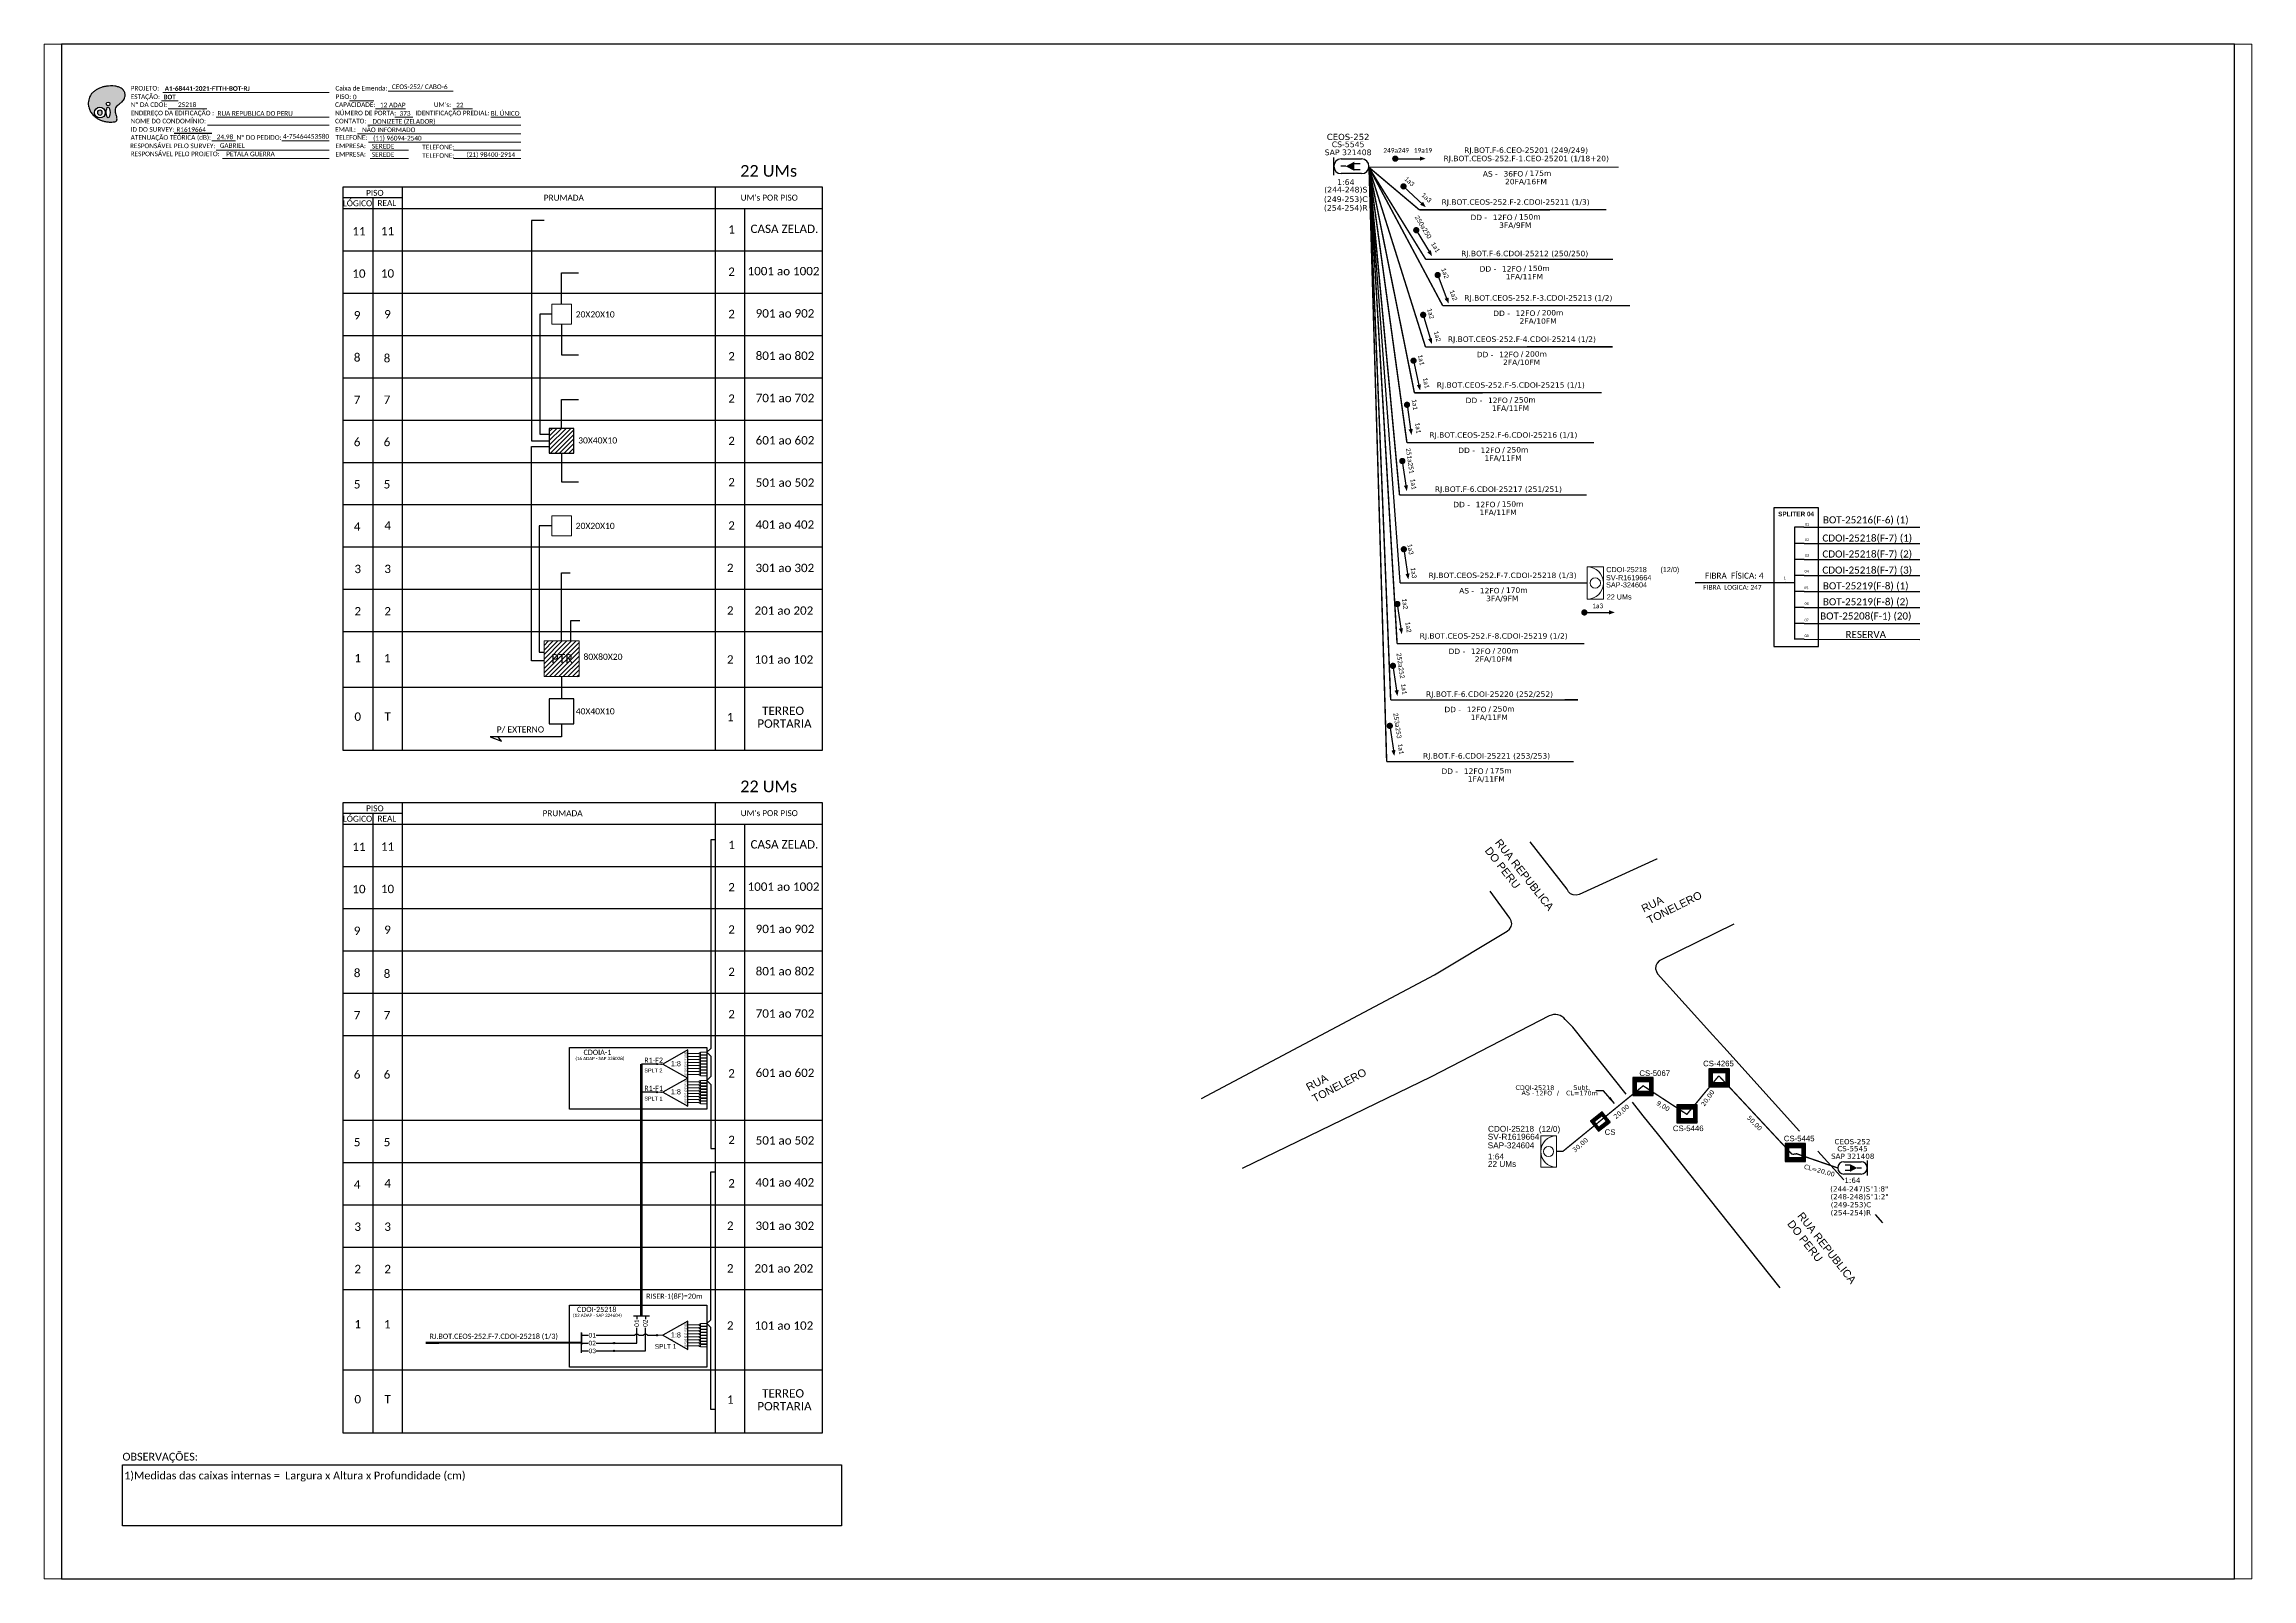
# Paper-space layout 'CDOI-25218' of a CAD drawing. Extents: x 30 to 144, y 66 to 145.
# The model-space entities are those that its viewports show. They can reach past a viewport. Long polylines and large blocks are cut down to what shows.
import ezdxf
from ezdxf.enums import TextEntityAlignment as Align

# ---------------------------------------------------------------- set-up
doc = ezdxf.new("R2010")
doc.units = 0
for name, color, linetype in [('10.1-Caixas Subterrâneas', 5, 'Continuous'), ('20.4-CEOS', 1, 'Continuous'), ('CAP a instalar', 1, 'Continuous'), ('celulas gpon', 7, 'Continuous'), ('label_cabos', 7, 'Continuous'), ('QUADRA', 7, 'Continuous'), ('SETA', 7, 'Continuous')]:
    doc.layers.add(name, color=color, linetype=linetype)
for name, color, linetype, lineweight in [("20.0-LEGENDA DOS CDO'S", 1, 'Continuous', 0), ('20.1-CDO_INTERIOR', 1, 'Continuous', 0), ('40.1-ETIQUETAS', 1, 'Continuous', 20), ('Segmento Logradouro Texto', 238, 'Continuous', 0)]:
    doc.layers.add(name, color=color, linetype=linetype, lineweight=lineweight)
doc.styles.add('ARIAL', font='arial.ttf')
doc.styles.add('DIGICADE', font='arial.ttf')
doc.styles.add('MtXpl_Calibri', font='calibri.ttf')
doc.styles.add('siredit', font='verdana.ttf')
doc.styles.add('WMF-Calibri0', font='calibri.ttf')
doc.styles.add('WMF-Calibri1', font='calibrib.ttf')
doc.linetypes.add('FENCELINE1', pattern='A,0.25,-0.1,[133,ltypeshp.shx,S=0.1,R=0,X=-0.1,Y=0],-0.1,1', length=1.45)
doc.dimstyles.new('CC', dxfattribs={"dimtxt": 1, "dimasz": 2, "dimexe": 0.18, "dimexo": 0.0625, "dimgap": 0.09, "dimtad": 0, "dimdec": 0, "dimrnd": 1, "dimzin": 0, "dimdsep": 46, "dimtxsty": 'siredit', "dimblk": 'NONE', "dimcen": 0, "dimse1": 1, "dimse2": 1, "dimsd1": 1, "dimsd2": 1, "dimclrt": 7, "dimadec": 0, "dimazin": 0, "dimtfac": 1, "dimtdec": 0, "dimtofl": 0, "dimtmove": 0, "dimatfit": 3, "dimfxl": 0, "dimtolj": 1, "dimtzin": 0, "dimarcsym": 0})

# ---------------------------------------------------------------- blocks, each defined once
blk = doc.blocks.new('OI')
h = blk.add_hatch(color=40)
edge = h.paths.add_edge_path()
edge.add_spline(control_points=[(4.35, -0.67), (3.92, -0.99), (3.26, -1.5), (2.81, -2.59), (2.9, -3.5), (3.06, -4.27), (3.31, -4.85), (3.37, -5.39), (3.4, -5.88), (3.2, -6.4), (2.54, -6.61), (1.65, -6.63), (0.55, -6.67), (-0.56, -6.42), (-1.61, -6.14), (-2.77, -5.61), (-3.92, -4.77), (-4.89, -3.7), (-5.34, -2.65), (-5.6, -1.94), (-5.85, -0.96), (-5.71, 0.47), (-5.1, 2.02), (-4.14, 3.02), (-3.3, 3.61), (-2.37, 4.16), (-1.36, 4.44), (-0.56, 4.7), (0.79, 4.85), (2.24, 4.97), (3.79, 4.57), (4.67, 4.21), (5.44, 3.65), (5.76, 2.99), (6.03, 2.21), (6.01, 1.46), (5.72, 0.64), (5.31, 0.08), (4.88, -0.38), (4.51, -0.55), (4.35, -0.67)], knot_values=[0, 0, 0, 0, 1.60434, 2.417191, 3.427595, 4.282808, 4.776746, 5.304182, 5.888771, 6.258406, 6.858137, 7.79129, 8.986195, 10.124242, 11.187857, 12.242908, 13.953784, 15.414161, 16.515391, 17.349188, 17.675853, 19.552021, 21.515531, 22.568638, 23.63245, 24.621084, 25.782718, 26.745347, 27.142653, 29.870543, 31.004649, 31.921532, 32.709589, 33.801391, 34.042471, 35.192333, 35.971461, 36.628871, 37.254359, 37.836911, 37.836911, 37.836911, 37.836911], degree=3, periodic=0)
h.paths.add_polyline_path([(1.13, -0.87, -1), (-0.04, -0.87, -1)], flags=16)
edge = h.paths.add_edge_path(flags=16)
edge.add_ellipse((0.56, -3.59), major_axis=(-0.02, 1.71), ratio=0.361305, start_angle=0, end_angle=360)
h.paths.add_polyline_path([(-0.36, -3.62, -1), (-3.8, -3.62, -1)], flags=16)
edge = h.paths.add_edge_path(flags=0)
edge.add_ellipse((-2.08, -3.62), major_axis=(0, 0.885), ratio=0.758294, start_angle=0, end_angle=360)
at = {"color": 40}
for centre, radius in [((-2.08, -3.62), 1.72), ((0.54, -0.87), 0.587)]:
    blk.add_circle(centre, radius, dxfattribs=at)
blk.add_ellipse((-2.08, -3.62), major_axis=(0, 0.885), ratio=0.758294, start_param=-3.141592653589792, end_param=3.141592653589792, dxfattribs=at)
blk.add_ellipse((0.56, -3.59), major_axis=(-0.02, 1.71), ratio=0.361305, dxfattribs=at)
at = {"color": 40, "start_tangent": (-0.800898, -0.598801), "end_tangent": (-0.800898, -0.598801)}
blk.add_spline([(4.35, -0.67), (3.2, -1.78), (2.9, -2.54), (2.92, -3.55), (3.12, -4.38), (3.28, -4.85), (3.37, -5.37), (3.35, -5.95), (3.2, -6.29), (2.66, -6.55), (1.73, -6.63), (0.54, -6.62), (-0.58, -6.41), (-1.6, -6.11), (-2.56, -5.67), (-3.95, -4.67), (-4.89, -3.56), (-5.37, -2.56), (-5.64, -1.78), (-5.72, -1.46), (-5.63, 0.42), (-4.84, 2.22), (-4.13, 2.99), (-3.27, 3.62), (-2.4, 4.09), (-1.3, 4.47), (-0.37, 4.72), (0.02, 4.77), (2.75, 4.8), (3.85, 4.53), (4.69, 4.16), (5.31, 3.68), (5.85, 2.73), (5.93, 2.5), (5.94, 1.35), (5.67, 0.62), (5.29, 0.08), (4.84, -0.36), (4.35, -0.67)], degree=3, dxfattribs=at)
blk = doc.blocks.new('ETIQUETA_RS5F')
at = {"layer": '40.1-ETIQUETAS', "color": 0, "style": 'siredit'}
blk.add_text('/', height=1.5, dxfattribs=at).set_placement((1.58, -1.95), align=Align.MIDDLE_RIGHT)
for tag, p in [('ETIQUETA_R_SECUNDARIA', (1.21, 2.1)), ('ETIQUETA_R_PRIMARIA', (1.21, 4.1)), ('F_ATIVAS/F_MORTAS', (1.14, -4.24))]:
    blk.add_attdef(tag, text='', height=1.5, dxfattribs=at).set_placement(p, align=Align.MIDDLE_CENTER)
for tag, p in [('TIPO_CABO', (-6.58, -2.12)), ('CAP_CABO', (0.4, -2.09))]:
    blk.add_attdef(tag, text='', height=1.5, dxfattribs=at).set_placement(p, align=Align.MIDDLE_RIGHT)
blk.add_attdef('METROS', text='', height=1.5, dxfattribs=at).set_placement((2.14, -1.95), align=Align.MIDDLE_LEFT)
for tag, p in [('FUSÃO_1', (0.85, -8.39)), ('FUSÃO_2', (0.85, -10.6)), ('FUSÃO_3', (0.85, -12.93)), ('FUSÃO_4', (0.85, -15.14)), ('FUSÃO_5', (0.85, -17.16))]:
    blk.add_attdef(tag, text='', height=1.5, dxfattribs=at).set_placement(p, align=Align.CENTER)
blk = doc.blocks.new('SPLT_1-8_SC-APC')
at = {"color": 1, "lineweight": 0}
blk.add_lwpolyline([(-17.04, -7.55), (-19.26, -7.55)], dxfattribs=at)
at = {"color": 1}
blk.add_lwpolyline([(-7.37, -2.1), (-17.04, -7.55), (-7.37, -13), (-7.37, -2.1)], dxfattribs=at)
at = {"color": 3, "lineweight": 0}
for points in [[(-2.99, -3.51), (-7.37, -3.51)], [(-7.37, -4.66), (-2.99, -4.66)], [(-7.37, -5.82), (-2.99, -5.82)], [(-7.37, -6.97), (-2.99, -6.97)], [(-7.37, -8.12), (-2.99, -8.12)], [(-2.41, -3.02), (-2.41, -4)], [(-2.41, -3.02), (0, -3.02)], [(-2.41, -4), (0, -4)], [(-2.41, -4.17), (-2.41, -5.16)], [(-2.41, -4.17), (0, -4.17)], [(-2.41, -5.16), (0, -5.16)], [(-2.41, -5.32), (-2.41, -6.31)], [(-2.41, -5.32), (0, -5.32)], [(-2.41, -6.31), (0, -6.31)], [(-2.41, -6.48), (-2.41, -7.46)], [(-2.41, -6.48), (0, -6.48)], [(-2.41, -7.46), (0, -7.46)], [(-2.41, -7.63), (-2.41, -8.62)], [(-2.41, -7.63), (0, -7.63)], [(-7.37, -9.28), (-2.99, -9.28)], [(-7.37, -10.43), (-2.99, -10.43)], [(-7.37, -11.58), (-2.99, -11.58)], [(-2.41, -8.62), (0, -8.62)], [(-2.41, -8.78), (-2.41, -9.77)], [(-2.41, -8.78), (0, -8.78)], [(-2.41, -9.77), (0, -9.77)], [(-2.41, -9.94), (-2.41, -10.92)], [(-2.41, -9.94), (0, -9.94)], [(-2.41, -10.92), (0, -10.92)], [(-2.41, -11.09), (-2.41, -12.08)], [(-2.41, -11.09), (0, -11.09)], [(-2.41, -12.08), (0, -12.08)]]:
    blk.add_lwpolyline(points, dxfattribs=at)
for points in [[(-2.99, -3.22), (-2.41, -3.22), (-2.41, -3.8), (-2.99, -3.8)], [(-2.99, -4.38), (-2.41, -4.38), (-2.41, -4.95), (-2.99, -4.95)], [(-2.99, -5.53), (-2.41, -5.53), (-2.41, -6.1), (-2.99, -6.1)], [(-2.99, -6.68), (-2.41, -6.68), (-2.41, -7.26), (-2.99, -7.26)], [(-2.99, -7.84), (-2.41, -7.84), (-2.41, -8.41), (-2.99, -8.41)], [(-2.99, -8.99), (-2.41, -8.99), (-2.41, -9.56), (-2.99, -9.56)], [(-2.99, -10.14), (-2.41, -10.14), (-2.41, -10.72), (-2.99, -10.72)], [(-2.99, -11.3), (-2.41, -11.3), (-2.41, -11.87), (-2.99, -11.87)]]:
    blk.add_lwpolyline(points, close=True, dxfattribs=at)
at = {"color": 1, "style": 'ARIAL'}
for s, height, p in [('1:8', 2, (-13.91, -8.4)), ('S1', 0.75, (-8.74, -3.78)), ('S2', 0.75, (-8.74, -4.97)), ('S3', 0.75, (-8.74, -6.18)), ('S4', 0.75, (-8.74, -7.36)), ('S5', 0.75, (-8.74, -8.57)), ('S6', 0.75, (-8.74, -9.69)), ('S7', 0.75, (-8.74, -10.78)), ('S8', 0.75, (-8.74, -11.9))]:
    blk.add_text(s, height=height, dxfattribs=at).set_placement(p)
blk = doc.blocks.new('SPLITTER_')
blk.add_point((0, 0))
at = {"style": 'ARIAL', "flags": 4}
blk.add_attdef('SPLT', (0, -3.26), '', height=1.5, dxfattribs=at)
blk = doc.blocks.new('LEGENDA DOS CABOS')
at = {"layer": 'label_cabos', "color": 0, "style": 'siredit'}
for tag, p in [('TIPO_CABO', (2.74, 0.52)), ('ID', (4.24, 1.63)), ('CABO', (6.16, 0.47)), ('/', (9.19, 0.47)), ('METROS', (14.36, 0.47)), ('XX', (14.31, 1.67))]:
    blk.add_attdef(tag, text='', height=1, rotation=359.69, dxfattribs=at).set_placement(p, align=Align.MIDDLE_CENTER)
blk = doc.blocks.new('*U61')
at = {"layer": '20.4-CEOS', "color": 7, "style": 'siredit'}
for tag, p in [('FIBRAS_SPLITTER', (0, 0)), ('FIBRAS_TOP_C', (0, -4.13)), ('RESERVA_FINAIS', (0, -5.46))]:
    blk.add_attdef(tag, p, '', height=1.01, dxfattribs=at)
for tag, p, flags in [('QTDE', (0, -9.4), 1), ('ID_ATIVIDADE', (0, -6.77), 3), ('FATOR', (0, -8.09), 1), ('FID', (0, -10.71), 1)]:
    blk.add_attdef(tag, p, '', height=1.01, dxfattribs=dict(at, flags=flags))
blk = doc.blocks.new('*U59')
at = {"layer": '20.4-CEOS', "color": 7, "style": 'siredit'}
blk.add_attdef('FIBRAS_SPLITTER', (0, 0), '', height=1.01, dxfattribs=at)
for tag, p, flags in [('QTDE', (0, -4.11), 1), ('ID_ATIVIDADE', (0, -1.48), 3), ('FATOR', (0, -2.79), 1), ('FID', (0, -5.42), 1)]:
    blk.add_attdef(tag, p, '', height=1.01, dxfattribs=dict(at, flags=flags))
blk = doc.blocks.new('_None')
blk = doc.blocks.new('*X45')
at = {"color": 0, "linetype": 'Continuous'}
for p, q in [((-1.25, 0.34099), (-0.49099, 1.1)), ((-1.25, 0.517767), (-0.667767, 1.1)), ((-1.25, 0.694544), (-0.844544, 1.1)), ((-1.25, 0.87132), (-1.02132, 1.1)), ((-1.25, 1.048097), (-1.198097, 1.1)), ((-1.25, 0.164214), (-0.8035, 0.610714)), ((-1.25, -0.012563), (-0.8035, 0.433937)), ((-1.25, -0.18934), (-0.8035, 0.25716)), ((-1.25, -0.366117), (-0.8035, 0.080383)), ((-0.789214, 0.625), (-0.314214, 1.1)), ((-0.612437, 0.625), (-0.137437, 1.1)), ((-0.43566, 0.625), (0.03934, 1.1)), ((-0.258883, 0.625), (0.216117, 1.1)), ((-0.082107, 0.625), (0.392893, 1.1)), ((0.09467, 0.625), (0.56967, 1.1)), ((0.271447, 0.625), (0.746447, 1.1)), ((0.448223, 0.625), (0.923223, 1.1)), ((0.625, 0.625), (1.1, 1.1)), ((0.801777, 0.625), (1.25, 1.073223)), ((0.8035, 0.449947), (1.25, 0.896447)), ((0.8035, 0.27317), (1.25, 0.71967)), ((0.8035, 0.096393), (1.25, 0.542893)), ((0.8035, -0.080383), (1.25, 0.366117)), ((0.8035, -0.25716), (1.25, 0.18934)), ((0.8035, -0.433937), (1.25, 0.012563)), ((-1.25, -0.542893), (-0.8035, -0.096393)), ((-1.25, -0.71967), (-0.8035, -0.27317)), ((-1.25, -0.896447), (-0.8035, -0.449947)), ((-1.25, -1.073223), (-0.801777, -0.625)), ((-1.1, -1.1), (-0.625, -0.625)), ((-0.923223, -1.1), (-0.448223, -0.625)), ((-0.746447, -1.1), (-0.271447, -0.625)), ((-0.56967, -1.1), (-0.09467, -0.625)), ((-0.392893, -1.1), (0.082107, -0.625)), ((-0.216117, -1.1), (0.258883, -0.625)), ((-0.03934, -1.1), (0.43566, -0.625)), ((0.137437, -1.1), (0.612437, -0.625)), ((0.314214, -1.1), (0.789214, -0.625)), ((0.49099, -1.1), (1.25, -0.34099)), ((0.667767, -1.1), (1.25, -0.517767)), ((0.8035, -0.610714), (1.25, -0.164214)), ((0.844544, -1.1), (1.25, -0.694544)), ((1.02132, -1.1), (1.25, -0.87132)), ((1.198097, -1.1), (1.25, -1.048097))]:
    blk.add_line(p, q, dxfattribs=at)

msp = doc.modelspace()

# ---------------------------------------------------------------- hatches: boundary and pattern name
h = msp.add_hatch()
h.set_pattern_fill('ANSI31', color=1, scale=10, style=0)
h.set_pattern_definition([(45, (-430.7907, 48.8589), (-0.8838835, 0.8838835), [])])
h.paths.add_polyline_path([(194.4, 446.58), (184.93, 446.58), (184.93, 436.98), (194.4, 436.98)])
h.paths.add_polyline_path([(192.71, 437.17), (192.71, 437.17), (192.71, 442.32), (192.71, 442.32)], flags=24)
h = msp.add_hatch()
h.set_pattern_fill('ANSI31', color=1, scale=10, style=0)
h.set_pattern_definition([(45, (-428.7409, -33.4232), (-0.8838835, 0.8838835), [])])
h.paths.add_polyline_path([(182.88, 350.54), (196.45, 350.54), (196.45, 364.3), (182.88, 364.3)])
h.paths.add_polyline_path([(184.88, 354.89), (194.96, 354.89), (194.96, 360.04), (184.88, 360.04)], flags=24)
h = msp.add_hatch(color=3)
h.dxf.hatch_style = 1
edge = h.paths.add_edge_path()
edge.add_arc((226.65, 200.56), 0.256, 0, 360)
h = msp.add_hatch(color=3)
h.dxf.hatch_style = 1
edge = h.paths.add_edge_path()
edge.add_arc((226.65, 189.67), 0.256, 0, 360)
h = msp.add_hatch(color=3)
h.dxf.hatch_style = 1
edge = h.paths.add_edge_path()
edge.add_arc((226.58, 95.56), 0.256, 0, 360)
h = msp.add_hatch(color=3)
h.dxf.hatch_style = 1
edge = h.paths.add_edge_path()
edge.add_arc((209.95, 92.53), 0.256, 0, 360)
h = msp.add_hatch(color=3)
h.dxf.hatch_style = 1
edge = h.paths.add_edge_path()
edge.add_arc((209.95, 89.49), 0.256, 0, 360)

# ---------------------------------------------------------------- linework, layer by layer
for p, q in [((837.17, 595.26), (-3.83, 595.26)), ((-3.83, 595.26), (-3.83, 1.26)), ((837.17, 1.26), (837.17, 595.26)), ((-3.83, 1.26), (837.17, 1.26))]:
    msp.add_line(p, q)
at = {"color": 7, "linetype": 'Continuous'}
for p, q in [((666.93, 408.32), (666.93, 364.89)), ((670.45, 408.32), (666.93, 408.32)), ((670.63, 402.04), (667.11, 402.04)), ((670.63, 395.85), (667.11, 395.85)), ((663.28, 386.89), (666.92, 386.89)), ((670.63, 389.63), (667.11, 389.63)), ((670.63, 383.46), (667.11, 383.46)), ((670.63, 377.3), (667.11, 377.3)), ((670.63, 371.11), (667.11, 371.11)), ((670.63, 364.93), (667.11, 364.93))]:
    msp.add_line(p, q, dxfattribs=at)
at = {"color": 10, "linetype": 'Continuous'}
for p, q in [((670.45, 408.32), (715.4, 408.31)), ((670.63, 402.04), (715.4, 402.02)), ((670.63, 395.86), (715.4, 395.85)), ((670.63, 389.64), (715.4, 389.62)), ((670.63, 383.47), (715.4, 383.46)), ((670.63, 377.31), (715.4, 377.3)), ((670.63, 371.12), (715.4, 371.11)), ((670.63, 364.93), (715.4, 364.92))]:
    msp.add_line(p, q, dxfattribs=at)
at = {"color": 1, "linetype": 'Continuous', "lineweight": 60}
msp.add_line((663.28, 386.89), (628.5, 386.78), dxfattribs=at)
at = {"color": 1}
msp.add_line((197.38, 96.49), (197.38, 91.91), dxfattribs=at)
at = {"color": 7, "lineweight": 0}
for points in [[(34.76, 573.3), (41.31, 573.3)], [(35.28, 576.58), (99.75, 576.58)], [(107.55, 573.34), (117.03, 573.34)], [(122.59, 577.07), (147.72, 577.07)], [(37.42, 570.23), (52.38, 570.23)], [(55.99, 566.99), (99.75, 566.99)], [(117.59, 570.23), (129.21, 570.23)], [(125.18, 566.99), (132.12, 566.99)], [(147.54, 570.23), (155.2, 570.23)], [(162.35, 566.99), (173.85, 566.99)], [(52.58, 563.88), (99.75, 563.88)], [(54.28, 557.85), (63.46, 557.85)], [(81.34, 557.85), (99.77, 557.85)], [(110.67, 560.64), (173.87, 560.64)], [(114.71, 563.88), (173.87, 563.88)], [(114.96, 557.41), (173.87, 557.41)], [(55.99, 554.29), (99.75, 554.29)], [(58.48, 551.06), (99.75, 551.06)], [(115.56, 554.29), (130.36, 554.29)], [(115.56, 551.06), (130.36, 551.06)], [(147.81, 554.29), (173.87, 554.29)], [(147.84, 551.06), (173.87, 551.06)]]:
    msp.add_lwpolyline(points, dxfattribs=at)
at = {"color": 7}
for points in [[(39.74, 560.82), (54.35, 560.82)], [(197.39, 89.49), (199.98, 89.49)], [(203.05, 89.49), (209.95, 89.49)]]:
    msp.add_lwpolyline(points, dxfattribs=at)
at = {"const_width": 1.21}
for points in [[(511.77, 550.97, 1), (512.98, 550.97, 1)], [(515.12, 540.66, 1), (516, 539.83, 1)], [(520.18, 523.82, 1), (520.8, 522.78, 1)], [(528.57, 506.49, 1), (529, 505.36, 1)], [(523, 491.09, 1), (523.34, 489.93, 1)], [(519.3, 473.38, 1), (519.56, 472.2, 1)], [(516.84, 456.32, 1), (517.01, 455.12, 1)], [(515.01, 434.55, 1), (515.19, 433.35, 1)], [(515.6, 400.39, 1), (515.77, 399.19, 1)], [(513.07, 379.2, 1), (513.25, 378, 1)], [(584.96, 375.34, 1), (586.17, 375.34, 1)], [(511.37, 355.26, 1), (511.55, 354.06, 1)], [(510.16, 332.05, 1), (510.34, 330.85, 1)]]:
    msp.add_lwpolyline(points, format="xyb", close=True, dxfattribs=at)
at = {"color": 0}
for points in [[(290.69, 539.89), (104.99, 539.89)], [(128.13, 535.78), (104.99, 535.78)], [(290.69, 301.66), (104.99, 301.66)], [(128.13, 297.54), (104.99, 297.54)]]:
    msp.add_lwpolyline(points, dxfattribs=at)
for points in [[(104.99, 539.89), (104.99, 321.97), (290.69, 321.97), (290.69, 539.89)], [(128.13, 321.97), (128.13, 539.89)], [(249.1, 539.89), (249.1, 321.97)], [(104.99, 531.67), (290.69, 531.67)], [(116.56, 535.78), (116.56, 321.97)], [(260.67, 321.97), (260.67, 531.67)], [(104.99, 515.29), (290.69, 515.29)], [(104.99, 498.92), (290.69, 498.92)], [(104.99, 482.55), (290.69, 482.55)], [(104.99, 466.18), (290.69, 466.18)], [(104.99, 449.81), (290.69, 449.81)], [(104.99, 433.43), (290.69, 433.43)], [(104.99, 417.06), (290.69, 417.06)], [(104.99, 400.69), (290.69, 400.69)], [(104.99, 384.32), (290.69, 384.32)], [(104.99, 367.95), (290.69, 367.95)], [(104.99, 346.36), (290.69, 346.36)], [(104.99, 301.66), (104.99, 57.77), (290.69, 57.77), (290.69, 301.66)], [(128.13, 57.77), (128.13, 301.66)], [(249.1, 301.66), (249.1, 57.77)], [(104.99, 293.43), (290.69, 293.43)], [(116.56, 297.54), (116.56, 57.77)], [(260.67, 57.77), (260.67, 293.43)], [(104.99, 277.06), (290.69, 277.06)], [(104.99, 260.69), (290.69, 260.69)], [(104.99, 244.32), (290.69, 244.32)], [(104.99, 227.94), (290.69, 227.94)], [(104.99, 211.57), (290.69, 211.57)], [(104.99, 178.83), (290.69, 178.83)], [(104.99, 162.46), (290.69, 162.46)], [(104.99, 146.08), (290.69, 146.08)], [(104.99, 129.71), (290.69, 129.71)], [(104.99, 113.34), (290.69, 113.34)], [(104.99, 82.16), (290.69, 82.16)]]:
    msp.add_lwpolyline(points)
at = {"color": 3}
for points in [[(182.88, 526.99), (177.99, 526.99), (177.99, 441.78), (184.93, 441.78)], [(189.66, 494.62), (189.66, 506.81), (196.26, 506.81)], [(185.84, 490.74), (181.23, 490.74), (181.23, 444.32), (184.93, 444.32)], [(189.66, 486.85), (189.66, 474.98), (196.26, 474.98)], [(189.66, 446.58), (189.66, 457.7), (196.26, 457.7)], [(182.88, 356.57), (177.99, 356.57), (177.99, 439.53), (184.93, 439.53)], [(189.66, 436.98), (189.66, 425.86), (196.26, 425.86)], [(185.84, 408.88), (181, 408.88), (181, 359.92), (182.88, 359.92)], [(189.66, 364.3), (189.66, 390.7)], [(189.66, 390.7), (193.05, 390.7)], [(193.31, 364.3), (193.31, 372.25)], [(193.31, 372.25), (196.7, 372.25)], [(189.66, 350.54), (189.66, 341.84)], [(249.11, 287.29), (247.46, 287.29), (247.45, 206.6), (245.88, 205.09), (247.45, 203.58), (247.45, 195.7), (245.88, 194.2), (247.45, 192.69), (247.45, 167.89), (249.1, 167.89)], [(249.1, 66.87), (247.45, 66.87), (247.44, 98.59), (245.88, 100.09), (247.44, 101.6), (247.44, 158.77), (249.1, 158.77)], [(197.38, 95.56), (199.98, 95.56)], [(203.05, 95.56), (212.33, 95.56)], [(212.33, 95.56), (218.06, 95.56)], [(219.62, 95.56), (221.37, 95.56)], [(222.93, 95.56), (226.58, 95.56)]]:
    msp.add_lwpolyline(points, dxfattribs=at)
at = {"lineweight": 0}
for points in [[(193.5, 494.62), (185.84, 494.62), (185.84, 486.85), (193.5, 486.85)], [(193.5, 494.62), (185.84, 494.62), (185.84, 486.85), (193.5, 486.85)], [(193.5, 412.76), (185.84, 412.76), (185.84, 404.99), (193.5, 404.99)]]:
    msp.add_lwpolyline(points, close=True, dxfattribs=at)
at = {"color": 1}
for points in [[(194.4, 446.58), (184.93, 446.58), (184.93, 436.98), (194.4, 436.98)], [(192.75, 206.99), (245.88, 206.99), (245.88, 183.1), (192.75, 183.1)], [(192.75, 107.16), (245.88, 107.16), (245.88, 83.27), (192.75, 83.27)]]:
    msp.add_lwpolyline(points, close=True, dxfattribs=at)
at = {"color": 7}
for points in [[(658.96, 362.11), (676.24, 362.11), (676.24, 415.77), (658.96, 415.77)], [(194.4, 341.84), (184.93, 341.84), (184.93, 332.23), (194.4, 332.23)]]:
    msp.add_lwpolyline(points, close=True, dxfattribs=at)
at = {"color": 1, "lineweight": 0}
msp.add_lwpolyline([(182.88, 364.3), (196.45, 364.3), (196.45, 350.54), (182.88, 350.54)], close=True, dxfattribs=at)
at = {"color": 1}
for points in [[(189.66, 332.23), (189.66, 327.13), (162.03, 327.13)], [(162.03, 327.13), (166.45, 325.53)], [(166.45, 325.53), (165.04, 327.36)], [(197.39, 88.71), (197.38, 96.65)]]:
    msp.add_lwpolyline(points, dxfattribs=at)
at = {"color": 5, "const_width": 1}
msp.add_lwpolyline([(220.56, 200.56), (220.56, 109.99), (220.56, 109.99), (220.56, 103.12)], dxfattribs=at)
at = {"color": 5}
for points in [[(226.62, 200.56), (220.56, 200.56)], [(226.62, 189.67), (220.56, 189.67)], [(217.49, 103.12), (223.74, 103.12)], [(218.84, 103.12), (218.84, 101.81)], [(222.12, 103.12), (222.12, 101.81)], [(209.95, 89.49), (222.15, 89.49), (222.15, 98.48)], [(209.95, 92.53), (218.84, 92.53), (218.84, 98.45)]]:
    msp.add_lwpolyline(points, dxfattribs=at)
at = {"color": 1}
msp.add_lwpolyline([(137.03, 92.65, 0.8, 0.8, 0), (197.38, 92.68, 0.8, 0.8, 0)], format="xyseb", dxfattribs=at)
at = {"color": 2}
for points in [[(197.38, 92.53), (199.98, 92.53)], [(203.05, 92.52), (209.95, 92.53)]]:
    msp.add_lwpolyline(points, dxfattribs=at)
at = {"color": 0}
msp.add_lwpolyline([(19.73, 45.46), (297.98, 45.46), (297.98, 21.75), (19.73, 21.75)], close=True, dxfattribs=at)
at = {"color": 3}
for centre in [(226.65, 200.56), (226.65, 189.67), (226.58, 95.56), (209.95, 92.53), (209.95, 89.49)]:
    msp.add_circle(centre, 0.256, dxfattribs=at)
for centre in [(218.84, 94.82), (222.15, 94.82)]:
    msp.add_arc(centre, 1.08, 43.74027, 136.25973, dxfattribs=at)
at = {"layer": '10.1-Caixas Subterrâneas', "color": 30}
for p, q in [((633.79, 198.72), (633.79, 191.76)), ((641.7, 198.72), (633.79, 198.72)), ((635.21, 197.22), (635.21, 197.22)), ((635.21, 193.26), (635.21, 197.22)), ((635.21, 197.22), (640.29, 197.22)), ((640.29, 197.22), (640.29, 193.26)), ((641.7, 191.76), (641.7, 198.72)), ((604.32, 195.35), (604.32, 188.39)), ((612.22, 195.35), (604.32, 195.35)), ((604.32, 188.39), (612.22, 188.39)), ((605.73, 193.84), (605.73, 193.84)), ((605.73, 189.89), (605.73, 193.84)), ((605.73, 193.84), (610.81, 193.84)), ((610.81, 189.89), (605.73, 189.89)), ((610.81, 193.84), (610.81, 189.89)), ((612.22, 188.39), (612.22, 195.35)), ((633.79, 191.76), (641.7, 191.76)), ((640.29, 193.26), (635.21, 193.26)), ((592.4, 182.07), (587.9, 178.48)), ((589.39, 178.27), (592.28, 180.57)), ((592.28, 180.57), (594.08, 178.32)), ((595.56, 178.11), (592.4, 182.07)), ((621.34, 184.74), (621.34, 177.78)), ((629.25, 184.74), (621.34, 184.74)), ((622.75, 183.24), (622.75, 183.24)), ((622.75, 179.28), (622.75, 183.24)), ((622.75, 183.24), (627.84, 183.24)), ((627.84, 183.24), (627.84, 179.28)), ((629.25, 177.78), (629.25, 184.74)), ((587.9, 178.48), (591.06, 174.52)), ((589.39, 178.27), (589.39, 178.27)), ((591.18, 176.02), (589.39, 178.27)), ((591.06, 174.52), (595.56, 178.11)), ((594.08, 178.32), (591.18, 176.02)), ((621.34, 177.78), (629.25, 177.78)), ((627.84, 179.28), (622.75, 179.28)), ((663.27, 169.73), (663.27, 162.77)), ((671.18, 169.73), (663.27, 169.73)), ((663.27, 162.77), (671.18, 162.77)), ((664.68, 168.23), (664.68, 168.23)), ((664.68, 164.28), (664.68, 168.23)), ((664.68, 168.23), (669.77, 168.23)), ((669.77, 164.28), (664.68, 164.28)), ((669.77, 168.23), (669.77, 164.28)), ((671.18, 162.77), (671.18, 169.73))]:
    msp.add_line(p, q, dxfattribs=at)
at = {"layer": '20.1-CDO_INTERIOR', "color": 1, "lineweight": 18}
for points in [[(592.93, 380.48), (592.93, 392.98), (586.68, 392.98), (586.68, 380.48)], [(568.68, 160.64), (568.67, 172.73), (574.72, 172.73), (574.72, 160.64)]]:
    msp.add_lwpolyline(points, close=True, dxfattribs=at)
for centre, radius in [((589.8, 386.73), 2), ((571.7, 166.69), 1.93)]:
    msp.add_circle(centre, radius, dxfattribs=at)
for centre, radius, start, end in [((586.68, 386.73), 6.25, 270, 90), ((574.72, 166.69), 6.04, 90.02759, 270.02759)]:
    msp.add_arc(centre, radius, start, end, dxfattribs=at)
at = {"layer": '20.4-CEOS', "color": 5}
for p, q in [((491.41, 550.86), (499.36, 550.86)), ((499.36, 545.19), (491.41, 545.19)), ((685.99, 162.71), (692.68, 162.71)), ((692.68, 157.94), (685.99, 157.94))]:
    msp.add_line(p, q, dxfattribs=at)
for points in [[(488.58, 544.6), (488.58, 551.44)], [(493.19, 548.02), (491.28, 548.02)], [(496.33, 549.15), (498.74, 549.15)], [(496.33, 546.79), (498.74, 546.79)], [(695.06, 163.2), (695.06, 157.45)], [(688.54, 161.37), (686.51, 161.37)], [(688.54, 159.38), (686.51, 159.38)], [(691.18, 160.33), (692.79, 160.33)]]:
    msp.add_lwpolyline(points, dxfattribs=at)
for points in [[(493.19, 548.02, 0, 3.5, 0), (496.47, 548.02, 3.5, 3.5, 0)], [(691.18, 160.33, 0, 2.94, 0), (688.42, 160.33, 2.94, 2.94, 0)]]:
    msp.add_lwpolyline(points, format="xyseb", dxfattribs=at)
for centre, radius, start, end in [((491.41, 548.02), 2.83, 90, 270), ((499.36, 548.02), 2.83, 270, 90), ((685.99, 160.33), 2.38, 90, 270), ((692.68, 160.33), 2.38, 270, 90)]:
    msp.add_arc(centre, radius, start, end, dxfattribs=at)
at = {"layer": 'CAP a instalar', "color": 8, "ltscale": 7, "const_width": 0.565}
for points in [[(502.08, 547.7), (521.68, 531.17)], [(502.08, 547.7), (524.16, 511.99)], [(502.08, 547.7), (530.73, 494.07)], [(502.21, 547.49), (524.06, 478.1)], [(502.21, 547.49), (519.77, 460.35)], [(502.21, 547.49), (516.88, 441.02)], [(514.02, 420.78), (502.21, 547.49)], [(502.21, 547.49), (510.59, 341.46)], [(521.68, 531.17), (594.1, 531.2)], [(524.16, 511.99), (596.59, 512.03)], [(530.73, 494.07), (603.18, 494.1)], [(524.06, 478.1), (596.48, 478.13)], [(519.77, 460.35), (592.21, 460.38)], [(516.88, 441.02), (589.34, 441.05)], [(513.97, 420.78), (586.39, 420.82)], [(510.59, 341.46), (583.04, 341.49)]]:
    msp.add_lwpolyline(points, dxfattribs=at)
at = {"layer": 'CAP a instalar', "color": 7, "linetype": 'FENCELINE1', "ltscale": 7, "const_width": 0.467}
msp.add_lwpolyline([(502.08, 547.7), (598.83, 547.7)], dxfattribs=at)
at = {"layer": 'CAP a instalar', "color": 252, "ltscale": 7, "const_width": 0.565}
for points in [[(513.08, 363.24), (502.21, 547.49)], [(513.08, 363.24), (585.54, 363.27)]]:
    msp.add_lwpolyline(points, dxfattribs=at)
at = {"layer": 'CAP a instalar', "color": 7, "ltscale": 7, "const_width": 0.565}
for points in [[(509.04, 317.57), (502.21, 547.49)], [(508.99, 317.57), (581.41, 317.6)]]:
    msp.add_lwpolyline(points, dxfattribs=at)
at = {"layer": 'CAP a instalar', "linetype": 'FENCELINE1', "ltscale": 7, "const_width": 0.513}
for points in [[(514.24, 386.7), (502.21, 547.49)], [(514.24, 386.7), (586.68, 386.73)], [(574.73, 166.73), (577.23, 166.74), (608.33, 192.13), (625.24, 181.07), (637.62, 195.99)], [(637.62, 195.99), (666, 165.56)], [(666, 165.56), (667.73, 165.82), (683.61, 160.33)]]:
    msp.add_lwpolyline(points, dxfattribs=at)
at = {"layer": 'QUADRA', "color": 4}
for points in [[(613.7, 279.9), (613.51, 279.8), (583.58, 266.2), (582.43, 265.92), (581.28, 265.99), (580.25, 266.44), (579.4, 267.21), (578.87, 268.21), (564.61, 286.58)], [(437.43, 187.22), (527.53, 235.09), (555.74, 251.98), (556.63, 252.77), (557.22, 253.75), (557.44, 254.85), (557.29, 255.99), (556.77, 256.99), (549.07, 267.41)], [(643.45, 254.63), (614.56, 240.46), (613.76, 239.6), (613.28, 238.57), (613.16, 237.45), (613.43, 236.33), (613.93, 235.52), (635.34, 211.73), (635.34, 211.73)], [(601.72, 188.92), (581.14, 214.78)], [(635.34, 211.73), (639.52, 207.09)], [(639.52, 207.09), (658.31, 186.31)], [(608.38, 180.55), (604.2, 185.81)], [(614.34, 173.06), (608.38, 180.55)], [(658.31, 186.31), (668.88, 174.62)], [(661.36, 113.98), (614.34, 173.06)], [(675.91, 166.85), (685.96, 155.73)], [(698.06, 142.34), (701.02, 139.08)]]:
    msp.add_lwpolyline(points, dxfattribs=at)
msp.add_lwpolyline([(581.14, 214.78), (578.19, 217.82, 0.358625), (571.98, 219.17), (526.21, 195.6), (453.06, 160.11)], format="xyb", dxfattribs=at)
at = {"layer": 'SETA'}
for points in [[(512.38, 550.97), (522.78, 550.97)], [(515.56, 540.24), (523.14, 533.11)], [(520.49, 523.3), (525.88, 514.4)], [(528.78, 505.92), (532.5, 496.21)], [(523.17, 490.51), (526.09, 480.53)], [(519.43, 472.79), (521.67, 462.63)], [(516.92, 455.72), (518.45, 445.43)], [(515.1, 433.95), (516.62, 423.66)], [(515.68, 399.79), (517.21, 389.5)], [(513.16, 378.6), (514.68, 368.31)], [(585.57, 375.34), (595.97, 375.34)], [(511.46, 354.66), (512.98, 344.37)], [(510.25, 331.45), (511.77, 321.16)]]:
    msp.add_lwpolyline(points, dxfattribs=at)
for points in [[(521.94, 551.79), (524.16, 550.99), (521.94, 550.18)], [(523.1, 534.29), (524.16, 532.18), (521.99, 533.11)], [(526.15, 515.54), (526.6, 513.23), (524.77, 514.71)], [(532.97, 497.28), (533.01, 494.92), (531.47, 496.7)], [(526.65, 481.56), (526.5, 479.2), (525.1, 481.1)], [(522.29, 463.62), (521.98, 461.28), (520.71, 463.28)], [(519.14, 446.37), (518.66, 444.06), (517.54, 446.14)], [(517.31, 424.61), (516.84, 422.3), (515.71, 424.37)], [(517.9, 390.45), (517.42, 388.13), (516.3, 390.21)], [(595.13, 376.17), (597.35, 375.36), (595.13, 374.55)], [(515.37, 369.26), (514.9, 366.94), (513.78, 369.02)], [(513.68, 345.31), (513.2, 343), (512.08, 345.08)], [(512.46, 322.1), (511.99, 319.79), (510.87, 321.87)]]:
    msp.add_solid(points, dxfattribs=at)

# ---------------------------------------------------------------- block references
at = {"color": 7, "xscale": 1.213923925163967, "yscale": 1.213923925163967, "zscale": 1.213923925163967, "rotation": 0.1532896023949059}
msp.add_blockref('OI', (13.47, 573.2), dxfattribs=at)
at = {"color": 3}
for p in [(245.88, 208.11), (245.88, 197.21), (245.88, 103.11)]:
    msp.add_blockref('SPLT_1-8_SC-APC', p, dxfattribs=at)
ref = msp.add_blockref('SPLITTER_', (228.26, 200.56), dxfattribs=dict(xscale=-1))
ref.add_attrib('SPLT', 'SPLT 2', (221.73, 197.3), dxfattribs={"height": 1.5, "style": 'ARIAL'})
ref = msp.add_blockref('SPLITTER_', (228.26, 189.67), dxfattribs=dict(xscale=-1))
ref.add_attrib('SPLT', 'SPLT 1', (221.73, 186.41), dxfattribs={"height": 1.5, "style": 'ARIAL'})
at = {"color": 7}
ref = msp.add_blockref('SPLITTER_', (232.29, 93.61), dxfattribs=dict(at, xscale=-1))
ref.add_attrib('SPLT', 'SPLT 1', (225.76, 90.34), dxfattribs={"height": 1.79, "style": 'ARIAL'})
at = {"layer": '10.1-Caixas Subterrâneas', "color": 30}
for p, xscale, yscale, zscale, rotation in [((637.75, 195.24), 3.162719095279606, 3.162719095279606, 6.325438190559211, 180.0000000000633), ((608.27, 191.87), 3.162719095279606, 3.162719095279606, 6.325438190559211, 180.0000000000633), ((591.73, 178.29), 2.303073050872744, 2.303073050872744, 4.606146101745489, 218.5859792190988), ((625.3, 181.26), 3.162719095279606, 3.162719095279606, 6.325438190559211, 180.0000000000633), ((667.22, 166.25), 3.162719095279606, 3.162719095279606, 6.325438190559211, 180.0000000000633)]:
    msp.add_blockref('*X45', p, dxfattribs=dict(at, xscale=xscale, yscale=yscale, zscale=zscale, rotation=rotation))
at = {"layer": '20.4-CEOS', "color": 0, "lineweight": 0}
ref = msp.add_blockref('*U61', (680.71, 151.23), dxfattribs=dict(at, xscale=2, yscale=2, zscale=2))
ref.add_attrib('FIBRAS_SPLITTER', '(244-247)S"1:8"', (680.71, 151.23), dxfattribs={"color": 7, "height": 2.0194, "style": 'siredit'})
ref.add_attrib('FIBRAS_TOP_C', '(249-253)C', (680.93, 145.09), dxfattribs={"color": 7, "height": 2.019, "style": 'siredit'})
ref.add_attrib('RESERVA_FINAIS', '(254-254)R', (680.88, 142), dxfattribs={"color": 7, "height": 2.019, "style": 'siredit'})
at = {"layer": '20.4-CEOS', "color": 0, "lineweight": 0, "xscale": 2, "yscale": 2, "zscale": 2}
msp.add_blockref('*U59', (680.82, 148.18), dxfattribs=at).add_auto_attribs({'FIBRAS_SPLITTER': '(248-248)S"1:2"'})
at = {"layer": 'CAP a instalar', "color": 7, "linetype": 'FENCELINE1', "ltscale": 7}
ref = msp.add_blockref('ETIQUETA_RS5F', (561.39, 548.08), dxfattribs=dict(at, xscale=1.411343981848631, yscale=1.411343981849711, zscale=1.411343981849999))
ref.add_attrib('ETIQUETA_R_PRIMARIA', 'RJ.BOT.F-6.CEO-25201 (249/249)', dxfattribs={"layer": '40.1-ETIQUETAS', "color": 0, "height": 2.117, "style": 'siredit'}).set_placement((563.01, 554.25), align=Align.MIDDLE_CENTER)
ref.add_attrib('ETIQUETA_R_SECUNDARIA', 'RJ.BOT.CEOS-252.F-1.CEO-25201 (1/18+20)', dxfattribs={"layer": '40.1-ETIQUETAS', "color": 0, "height": 2.117, "style": 'siredit'}).set_placement((563.06, 551.05), align=Align.MIDDLE_CENTER)
ref.add_attrib('TIPO_CABO', 'AS -', dxfattribs={"layer": '40.1-ETIQUETAS', "color": 0, "height": 2.117, "style": 'siredit'}).set_placement((552.06, 545.09), align=Align.MIDDLE_RIGHT)
ref.add_attrib('CAP_CABO', '36FO', dxfattribs={"layer": '40.1-ETIQUETAS', "color": 0, "height": 2.117, "style": 'siredit'}).set_placement((561.91, 545.12), align=Align.MIDDLE_RIGHT)
ref.add_attrib('METROS', '175m', dxfattribs={"layer": '40.1-ETIQUETAS', "color": 0, "height": 2.117, "style": 'siredit'}).set_placement((564.37, 545.32), align=Align.MIDDLE_LEFT)
ref.add_attrib('F_ATIVAS/F_MORTAS', '20FA/16FM', dxfattribs={"layer": '40.1-ETIQUETAS', "color": 0, "height": 2.117, "style": 'siredit'}).set_placement((562.96, 542.09), align=Align.MIDDLE_CENTER)
at = {"layer": 'CAP a instalar', "color": 8, "linetype": 'FENCELINE1', "ltscale": 7}
ref = msp.add_blockref('ETIQUETA_RS5F', (557.27, 531.21), dxfattribs=dict(at, xscale=1.411343981848631, yscale=1.411343981849711, zscale=1.411343981849999))
ref.add_attrib('ETIQUETA_R_SECUNDARIA', 'RJ.BOT.CEOS-252.F-2.CDOI-25211 (1/3)', dxfattribs={"layer": '40.1-ETIQUETAS', "color": 0, "height": 2.117, "style": 'siredit'}).set_placement((558.94, 534.18), align=Align.MIDDLE_CENTER)
ref.add_attrib('TIPO_CABO', 'DD -', dxfattribs={"layer": '40.1-ETIQUETAS', "color": 0, "height": 2.117, "style": 'siredit'}).set_placement((547.93, 528.23), align=Align.MIDDLE_RIGHT)
ref.add_attrib('CAP_CABO', '12FO', dxfattribs={"layer": '40.1-ETIQUETAS', "color": 0, "height": 2.117, "style": 'siredit'}).set_placement((557.79, 528.26), align=Align.MIDDLE_RIGHT)
ref.add_attrib('METROS', '150m', dxfattribs={"layer": '40.1-ETIQUETAS', "color": 0, "height": 2.117, "style": 'siredit'}).set_placement((560.25, 528.45), align=Align.MIDDLE_LEFT)
ref.add_attrib('F_ATIVAS/F_MORTAS', '3FA/9FM', dxfattribs={"layer": '40.1-ETIQUETAS', "color": 0, "height": 2.117, "style": 'siredit'}).set_placement((558.84, 525.22), align=Align.MIDDLE_CENTER)
ref = msp.add_blockref('ETIQUETA_RS5F', (560.79, 511.29), dxfattribs=dict(at, xscale=1.411343981848631, yscale=1.411343981849711, zscale=1.411343981849999))
ref.add_attrib('ETIQUETA_R_SECUNDARIA', 'RJ.BOT.F-6.CDOI-25212 (250/250)', dxfattribs={"layer": '40.1-ETIQUETAS', "color": 0, "height": 2.117, "style": 'siredit'}).set_placement((562.46, 514.26), align=Align.MIDDLE_CENTER)
ref.add_attrib('TIPO_CABO', 'DD -', dxfattribs={"layer": '40.1-ETIQUETAS', "color": 0, "height": 2.117, "style": 'siredit'}).set_placement((551.46, 508.3), align=Align.MIDDLE_RIGHT)
ref.add_attrib('CAP_CABO', '12FO', dxfattribs={"layer": '40.1-ETIQUETAS', "color": 0, "height": 2.117, "style": 'siredit'}).set_placement((561.31, 508.33), align=Align.MIDDLE_RIGHT)
ref.add_attrib('METROS', '150m', dxfattribs={"layer": '40.1-ETIQUETAS', "color": 0, "height": 2.117, "style": 'siredit'}).set_placement((563.77, 508.53), align=Align.MIDDLE_LEFT)
ref.add_attrib('F_ATIVAS/F_MORTAS', '1FA/11FM', dxfattribs={"layer": '40.1-ETIQUETAS', "color": 0, "height": 2.117, "style": 'siredit'}).set_placement((562.36, 505.3), align=Align.MIDDLE_CENTER)
ref = msp.add_blockref('ETIQUETA_RS5F', (566.08, 494.11), dxfattribs=dict(at, xscale=1.411343981848631, yscale=1.411343981849711, zscale=1.411343981849999))
ref.add_attrib('ETIQUETA_R_SECUNDARIA', 'RJ.BOT.CEOS-252.F-3.CDOI-25213 (1/2)', dxfattribs={"layer": '40.1-ETIQUETAS', "color": 0, "height": 2.117, "style": 'siredit'}).set_placement((567.75, 497.08), align=Align.MIDDLE_CENTER)
ref.add_attrib('TIPO_CABO', 'DD -', dxfattribs={"layer": '40.1-ETIQUETAS', "color": 0, "height": 2.117, "style": 'siredit'}).set_placement((556.74, 491.12), align=Align.MIDDLE_RIGHT)
ref.add_attrib('CAP_CABO', '12FO', dxfattribs={"layer": '40.1-ETIQUETAS', "color": 0, "height": 2.117, "style": 'siredit'}).set_placement((566.6, 491.16), align=Align.MIDDLE_RIGHT)
ref.add_attrib('METROS', '200m', dxfattribs={"layer": '40.1-ETIQUETAS', "color": 0, "height": 2.117, "style": 'siredit'}).set_placement((569.06, 491.35), align=Align.MIDDLE_LEFT)
ref.add_attrib('F_ATIVAS/F_MORTAS', '2FA/10FM', dxfattribs={"layer": '40.1-ETIQUETAS', "color": 0, "height": 2.117, "style": 'siredit'}).set_placement((567.65, 488.12), align=Align.MIDDLE_CENTER)
ref = msp.add_blockref('ETIQUETA_RS5F', (559.7, 478.14), dxfattribs=dict(at, xscale=1.411343981848631, yscale=1.411343981849711, zscale=1.411343981849999))
ref.add_attrib('ETIQUETA_R_SECUNDARIA', 'RJ.BOT.CEOS-252.F-4.CDOI-25214 (1/2)', dxfattribs={"layer": '40.1-ETIQUETAS', "color": 0, "height": 2.117, "style": 'siredit'}).set_placement((561.37, 481.11), align=Align.MIDDLE_CENTER)
ref.add_attrib('TIPO_CABO', 'DD -', dxfattribs={"layer": '40.1-ETIQUETAS', "color": 0, "height": 2.117, "style": 'siredit'}).set_placement((550.36, 475.15), align=Align.MIDDLE_RIGHT)
ref.add_attrib('CAP_CABO', '12FO', dxfattribs={"layer": '40.1-ETIQUETAS', "color": 0, "height": 2.117, "style": 'siredit'}).set_placement((560.21, 475.18), align=Align.MIDDLE_RIGHT)
ref.add_attrib('METROS', '200m', dxfattribs={"layer": '40.1-ETIQUETAS', "color": 0, "height": 2.117, "style": 'siredit'}).set_placement((562.68, 475.38), align=Align.MIDDLE_LEFT)
ref.add_attrib('F_ATIVAS/F_MORTAS', '2FA/10FM', dxfattribs={"layer": '40.1-ETIQUETAS', "color": 0, "height": 2.117, "style": 'siredit'}).set_placement((561.26, 472.15), align=Align.MIDDLE_CENTER)
ref = msp.add_blockref('ETIQUETA_RS5F', (555.41, 460.39), dxfattribs=dict(at, xscale=1.411343981848631, yscale=1.411343981849711, zscale=1.411343981849999))
ref.add_attrib('ETIQUETA_R_SECUNDARIA', 'RJ.BOT.CEOS-252.F-5.CDOI-25215 (1/1)', dxfattribs={"layer": '40.1-ETIQUETAS', "color": 0, "height": 2.117, "style": 'siredit'}).set_placement((557.08, 463.36), align=Align.MIDDLE_CENTER)
ref.add_attrib('TIPO_CABO', 'DD -', dxfattribs={"layer": '40.1-ETIQUETAS', "color": 0, "height": 2.117, "style": 'siredit'}).set_placement((546.07, 457.4), align=Align.MIDDLE_RIGHT)
ref.add_attrib('CAP_CABO', '12FO', dxfattribs={"layer": '40.1-ETIQUETAS', "color": 0, "height": 2.117, "style": 'siredit'}).set_placement((555.92, 457.44), align=Align.MIDDLE_RIGHT)
ref.add_attrib('METROS', '250m', dxfattribs={"layer": '40.1-ETIQUETAS', "color": 0, "height": 2.117, "style": 'siredit'}).set_placement((558.39, 457.63), align=Align.MIDDLE_LEFT)
ref.add_attrib('F_ATIVAS/F_MORTAS', '1FA/11FM', dxfattribs={"layer": '40.1-ETIQUETAS', "color": 0, "height": 2.117, "style": 'siredit'}).set_placement((556.97, 454.4), align=Align.MIDDLE_CENTER)
ref = msp.add_blockref('ETIQUETA_RS5F', (552.53, 441.06), dxfattribs=dict(at, xscale=1.411343981848631, yscale=1.411343981849711, zscale=1.411343981849999))
ref.add_attrib('ETIQUETA_R_SECUNDARIA', 'RJ.BOT.CEOS-252.F-6.CDOI-25216 (1/1)', dxfattribs={"layer": '40.1-ETIQUETAS', "color": 0, "height": 2.117, "style": 'siredit'}).set_placement((554.2, 444.03), align=Align.MIDDLE_CENTER)
ref.add_attrib('TIPO_CABO', 'DD -', dxfattribs={"layer": '40.1-ETIQUETAS', "color": 0, "height": 2.117, "style": 'siredit'}).set_placement((543.2, 438.07), align=Align.MIDDLE_RIGHT)
ref.add_attrib('CAP_CABO', '12FO', dxfattribs={"layer": '40.1-ETIQUETAS', "color": 0, "height": 2.117, "style": 'siredit'}).set_placement((553.05, 438.11), align=Align.MIDDLE_RIGHT)
ref.add_attrib('METROS', '250m', dxfattribs={"layer": '40.1-ETIQUETAS', "color": 0, "height": 2.117, "style": 'siredit'}).set_placement((555.51, 438.3), align=Align.MIDDLE_LEFT)
ref.add_attrib('F_ATIVAS/F_MORTAS', '1FA/11FM', dxfattribs={"layer": '40.1-ETIQUETAS', "color": 0, "height": 2.117, "style": 'siredit'}).set_placement((554.1, 435.07), align=Align.MIDDLE_CENTER)
ref = msp.add_blockref('ETIQUETA_RS5F', (550.61, 420.08), dxfattribs=dict(at, xscale=1.411343981848631, yscale=1.411343981849711, zscale=1.411343981849999))
ref.add_attrib('ETIQUETA_R_SECUNDARIA', 'RJ.BOT.F-6.CDOI-25217 (251/251)', dxfattribs={"layer": '40.1-ETIQUETAS', "color": 0, "height": 2.117, "style": 'siredit'}).set_placement((552.28, 423.05), align=Align.MIDDLE_CENTER)
ref.add_attrib('TIPO_CABO', 'DD -', dxfattribs={"layer": '40.1-ETIQUETAS', "color": 0, "height": 2.117, "style": 'siredit'}).set_placement((541.27, 417.09), align=Align.MIDDLE_RIGHT)
ref.add_attrib('CAP_CABO', '12FO', dxfattribs={"layer": '40.1-ETIQUETAS', "color": 0, "height": 2.117, "style": 'siredit'}).set_placement((551.13, 417.12), align=Align.MIDDLE_RIGHT)
ref.add_attrib('METROS', '150m', dxfattribs={"layer": '40.1-ETIQUETAS', "color": 0, "height": 2.117, "style": 'siredit'}).set_placement((553.59, 417.32), align=Align.MIDDLE_LEFT)
ref.add_attrib('F_ATIVAS/F_MORTAS', '1FA/11FM', dxfattribs={"layer": '40.1-ETIQUETAS', "color": 0, "height": 2.117, "style": 'siredit'}).set_placement((552.18, 414.09), align=Align.MIDDLE_CENTER)
at = {"layer": 'CAP a instalar', "color": 1, "linetype": 'FENCELINE1', "ltscale": 7}
ref = msp.add_blockref('ETIQUETA_RS5F', (552.23, 386.74), dxfattribs=dict(at, xscale=1.411343981848631, yscale=1.411343981849711, zscale=1.411343981849999))
ref.add_attrib('ETIQUETA_R_SECUNDARIA', 'RJ.BOT.CEOS-252.F-7.CDOI-25218 (1/3)', dxfattribs={"layer": '40.1-ETIQUETAS', "color": 0, "height": 2.117, "style": 'siredit'}).set_placement((553.9, 389.71), align=Align.MIDDLE_CENTER)
ref.add_attrib('TIPO_CABO', 'AS -', dxfattribs={"layer": '40.1-ETIQUETAS', "color": 0, "height": 2.117, "style": 'siredit'}).set_placement((542.9, 383.75), align=Align.MIDDLE_RIGHT)
ref.add_attrib('CAP_CABO', '12FO', dxfattribs={"layer": '40.1-ETIQUETAS', "color": 0, "height": 2.117, "style": 'siredit'}).set_placement((552.75, 383.78), align=Align.MIDDLE_RIGHT)
ref.add_attrib('METROS', '170m', dxfattribs={"layer": '40.1-ETIQUETAS', "color": 0, "height": 2.117, "style": 'siredit'}).set_placement((555.22, 383.98), align=Align.MIDDLE_LEFT)
ref.add_attrib('F_ATIVAS/F_MORTAS', '3FA/9FM', dxfattribs={"layer": '40.1-ETIQUETAS', "color": 0, "height": 2.117, "style": 'siredit'}).set_placement((553.8, 380.75), align=Align.MIDDLE_CENTER)
at = {"layer": 'CAP a instalar', "color": 8, "linetype": 'FENCELINE1', "ltscale": 7}
ref = msp.add_blockref('ETIQUETA_RS5F', (548.78, 363.28), dxfattribs=dict(at, xscale=1.411343981848631, yscale=1.411343981849711, zscale=1.411343981849999))
ref.add_attrib('ETIQUETA_R_SECUNDARIA', 'RJ.BOT.CEOS-252.F-8.CDOI-25219 (1/2)', dxfattribs={"layer": '40.1-ETIQUETAS', "color": 0, "height": 2.117, "style": 'siredit'}).set_placement((550.45, 366.25), align=Align.MIDDLE_CENTER)
ref.add_attrib('TIPO_CABO', 'DD -', dxfattribs={"layer": '40.1-ETIQUETAS', "color": 0, "height": 2.117, "style": 'siredit'}).set_placement((539.44, 360.29), align=Align.MIDDLE_RIGHT)
ref.add_attrib('CAP_CABO', '12FO', dxfattribs={"layer": '40.1-ETIQUETAS', "color": 0, "height": 2.117, "style": 'siredit'}).set_placement((549.3, 360.32), align=Align.MIDDLE_RIGHT)
ref.add_attrib('METROS', '200m', dxfattribs={"layer": '40.1-ETIQUETAS', "color": 0, "height": 2.117, "style": 'siredit'}).set_placement((551.76, 360.52), align=Align.MIDDLE_LEFT)
ref.add_attrib('F_ATIVAS/F_MORTAS', '2FA/10FM', dxfattribs={"layer": '40.1-ETIQUETAS', "color": 0, "height": 2.117, "style": 'siredit'}).set_placement((550.35, 357.28), align=Align.MIDDLE_CENTER)
ref = msp.add_blockref('ETIQUETA_RS5F', (547.18, 340.75), dxfattribs=dict(at, xscale=1.411343981848631, yscale=1.411343981849711, zscale=1.411343981849999))
ref.add_attrib('ETIQUETA_R_SECUNDARIA', 'RJ.BOT.F-6.CDOI-25220 (252/252)', dxfattribs={"layer": '40.1-ETIQUETAS', "color": 0, "height": 2.117, "style": 'siredit'}).set_placement((548.85, 343.72), align=Align.MIDDLE_CENTER)
ref.add_attrib('TIPO_CABO', 'DD -', dxfattribs={"layer": '40.1-ETIQUETAS', "color": 0, "height": 2.117, "style": 'siredit'}).set_placement((537.84, 337.77), align=Align.MIDDLE_RIGHT)
ref.add_attrib('CAP_CABO', '12FO', dxfattribs={"layer": '40.1-ETIQUETAS', "color": 0, "height": 2.117, "style": 'siredit'}).set_placement((547.7, 337.8), align=Align.MIDDLE_RIGHT)
ref.add_attrib('METROS', '250m', dxfattribs={"layer": '40.1-ETIQUETAS', "color": 0, "height": 2.117, "style": 'siredit'}).set_placement((550.16, 338), align=Align.MIDDLE_LEFT)
ref.add_attrib('F_ATIVAS/F_MORTAS', '1FA/11FM', dxfattribs={"layer": '40.1-ETIQUETAS', "color": 0, "height": 2.117, "style": 'siredit'}).set_placement((548.75, 334.76), align=Align.MIDDLE_CENTER)
at = {"layer": 'CAP a instalar', "color": 7, "linetype": 'FENCELINE1', "ltscale": 7}
ref = msp.add_blockref('ETIQUETA_RS5F', (546.04, 316.87), dxfattribs=dict(at, xscale=1.411343981848631, yscale=1.411343981849711, zscale=1.411343981849999))
ref.add_attrib('ETIQUETA_R_SECUNDARIA', 'RJ.BOT.F-6.CDOI-25221 (253/253)', dxfattribs={"layer": '40.1-ETIQUETAS', "color": 0, "height": 2.117, "style": 'siredit'}).set_placement((547.71, 319.83), align=Align.MIDDLE_CENTER)
ref.add_attrib('TIPO_CABO', 'DD -', dxfattribs={"layer": '40.1-ETIQUETAS', "color": 0, "height": 2.117, "style": 'siredit'}).set_placement((536.7, 313.88), align=Align.MIDDLE_RIGHT)
ref.add_attrib('CAP_CABO', '12FO', dxfattribs={"layer": '40.1-ETIQUETAS', "color": 0, "height": 2.117, "style": 'siredit'}).set_placement((546.56, 313.91), align=Align.MIDDLE_RIGHT)
ref.add_attrib('METROS', '175m', dxfattribs={"layer": '40.1-ETIQUETAS', "color": 0, "height": 2.117, "style": 'siredit'}).set_placement((549.02, 314.11), align=Align.MIDDLE_LEFT)
ref.add_attrib('F_ATIVAS/F_MORTAS', '1FA/11FM', dxfattribs={"layer": '40.1-ETIQUETAS', "color": 0, "height": 2.117, "style": 'siredit'}).set_placement((547.61, 310.87), align=Align.MIDDLE_CENTER)
at = {"layer": 'label_cabos', "color": 0, "lineweight": 0, "xscale": 1.799999999999997, "yscale": 1.799999999999997, "zscale": 1.799999999999997}
msp.add_blockref('LEGENDA DOS CABOS', (558.77, 188.46), dxfattribs=at).add_auto_attribs({'ID': 'CDOI-25218', 'CABO': '12FO', 'METROS': 'CL=170m', 'XX': 'Subt.', '/': '/', 'TIPO_CABO': 'AS -'})

# ---------------------------------------------------------------- texts
at = {"color": 7, "lineweight": 0, "style": 'WMF-Calibri0'}
for s, height, p in [('PROJETO:', 1.793, (22.88, 577.33)), ('ESTAÇÃO:', 1.793, (22.88, 574.05)), ('Nº DA CDOI:', 1.7927, (22.88, 570.98)), ('CAPACIDADE:', 1.7927, (102.02, 570.98)), ('Caixa de Emenda:', 1.7927, (102.13, 577.33)), ('PISO:', 1.793, (102.2, 574.09)), ('0', 1.79, (108.9, 573.94)), (' 12 ADAP', 1.793, (118.77, 570.85)), ('CEOS-252/ CABO-6', 1.7927, (123.99, 577.91)), ("UM's:", 1.793, (140.27, 570.98)), ('ENDEREÇO DA EDIFICAÇÃO :', 1.7927, (22.88, 567.74)), ('NOME DO CONDOMÍNIO:', 1.7927, (22.88, 564.63)), ('CONTATO:', 1.793, (102.02, 564.63)), ('NÚMERO DE PORTA:', 1.7927, (102.02, 567.74)), ('IDENTIFICAÇÃO PREDIAL:', 1.7927, (133.11, 567.74)), ('RESPONSÁVEL PELO SURVEY:', 1.7927, (22.63, 555.04)), ('ATENUAÇÃO TEÓRICA (dB):', 1.7927, (22.88, 558.28)), ('ID DO SURVEY:', 1.7927, (22.88, 561.39)), ('Nº DO PEDIDO:', 1.7927, (63.88, 558.28)), ('EMAIL:', 1.793, (102.02, 561.39)), ('TELEFONE:', 1.793, (102.2, 558.28)), ('EMPRESA:', 1.793, (102.2, 555.04)), ('TELEFONE:', 1.793, (135.79, 554.54)), ('RESPONSÁVEL PELO PROJETO:', 1.7927, (22.88, 551.93)), ('EMPRESA:', 1.793, (102.2, 551.8)), ('TELEFONE:', 1.793, (135.79, 551.3))]:
    msp.add_text(s, height=height, dxfattribs=at).set_placement(p)
at = {"color": 7}
for s, height, style, p in [('BOT', 1.793, 'WMF-Calibri1', (35.56, 573.95)), ('A1-68441-2021-FTTH-BOT-RJ', 1.7927, 'WMF-Calibri1', (36.07, 577.23)), ('22', 1.793, 'WMF-Calibri0', (148.89, 570.83)), ('RUA REPUBLICA DO PERU', 1.7927, 'WMF-Calibri0', (56.5, 567.58)), ('DONIZETE (ZELADOR)', 1.7927, 'WMF-Calibri0', (116.49, 564.48)), ('373', 1.793, 'WMF-Calibri0', (126.96, 567.59)), ('Bl. ÚNICO', 1.793, 'WMF-Calibri0', (162.24, 567.59)), ('R1619664', 1.793, 'WMF-Calibri0', (40.58, 561.36)), ('24,98', 1.793, 'WMF-Calibri0', (56.2, 558.51)), ('GABRIEL', 1.793, 'WMF-Calibri0', (57.39, 555.13)), ('4-75464453580', 1.7927, 'WMF-Calibri0', (81.84, 558.69)), ('NÃO INFORMADO', 1.7927, 'WMF-Calibri0', (112.45, 561.24)), ('SEREDE', 1.793, 'WMF-Calibri0', (116.27, 554.89)), ('(11) 96094-2540', 1.7927, 'WMF-Calibri0', (116.74, 558.01)), ('PETALA GUERRA', 1.7927, 'WMF-Calibri0', (59.88, 551.9)), ('SEREDE', 1.793, 'WMF-Calibri0', (116.27, 551.66)), ('(21) 98400-2914', 1.7927, 'WMF-Calibri0', (152.93, 551.66)), ('CASA ZELAD.', 3.24, 'WMF-Calibri0', (262.81, 522.2)), ('1001 ao 1002', 3.24, 'WMF-Calibri0', (261.66, 505.83)), ('20X20X10', 2.373, 'WMF-Calibri0', (195.15, 489.51)), ('901 ao 902', 3.24, 'WMF-Calibri0', (264.8, 489.46)), ('801 ao 802', 3.24, 'WMF-Calibri0', (264.8, 473.08)), ('701 ao 702', 3.24, 'WMF-Calibri0', (264.8, 456.71)), ('30X40X10', 2.373, 'WMF-Calibri0', (196.1, 440.74)), ('601 ao 602', 3.24, 'WMF-Calibri0', (264.8, 440.34)), ('501 ao 502', 3.24, 'WMF-Calibri0', (264.8, 423.97)), ('401 ao 402', 3.24, 'WMF-Calibri0', (264.74, 407.73)), ('20X20X10', 2.373, 'WMF-Calibri0', (195.15, 407.65)), ('301 ao 302', 3.24, 'WMF-Calibri0', (264.74, 390.95)), ('201 ao 202', 3.24, 'WMF-Calibri0', (264.37, 374.44)), ('PTR', 3.433, 'WMF-Calibri0', (185.74, 355.77)), ('80X80X20', 2.373, 'WMF-Calibri0', (198.15, 356.99)), ('101 ao 102', 3.24, 'WMF-Calibri0', (264.37, 355.5)), ('40X40X10', 2.373, 'WMF-Calibri0', (195.15, 335.9)), ('PORTARIA', 3.24, 'WMF-Calibri0', (265.44, 330.69)), ('TERREO', 3.24, 'WMF-Calibri0', (267.3, 335.66)), ('P/ EXTERNO', 2.373, 'WMF-Calibri0', (164.56, 328.86)), ('CASA ZELAD.', 3.24, 'WMF-Calibri0', (262.81, 283.96)), ('1001 ao 1002', 3.24, 'WMF-Calibri0', (261.66, 267.59)), ('901 ao 902', 3.24, 'WMF-Calibri0', (264.8, 251.22)), ('801 ao 802', 3.24, 'WMF-Calibri0', (264.8, 234.85)), ('701 ao 702', 3.24, 'WMF-Calibri0', (264.8, 218.48)), ('601 ao 602', 3.24, 'WMF-Calibri0', (264.8, 195.54)), ('501 ao 502', 3.24, 'WMF-Calibri0', (264.8, 169.36)), ('401 ao 402', 3.24, 'WMF-Calibri0', (264.74, 153.13)), ('301 ao 302', 3.24, 'WMF-Calibri0', (264.74, 136.34)), ('201 ao 202', 3.24, 'WMF-Calibri0', (264.37, 119.83)), ('101 ao 102', 3.24, 'WMF-Calibri0', (264.37, 97.7)), ('PORTARIA', 3.24, 'WMF-Calibri0', (265.44, 66.49)), ('TERREO', 3.24, 'WMF-Calibri0', (267.3, 71.46))]:
    msp.add_text(s, height=height, dxfattribs=dict(at, style=style)).set_placement(p)
at = {"color": 7, "style": 'WMF-Calibri0'}
msp.add_text('25218', height=1.793, dxfattribs=at).set_placement((44.74, 570.98), align=Align.CENTER)
at = {"color": 0, "style": 'WMF-Calibri0'}
for s, height, p in [('22 UMs', 4.513, (258.83, 543.98)), ('     PISO', 2.3, (109.95, 536.59)), ('  LÓGICO', 2.3, (103.41, 532.56)), ('    REAL', 2.3, (115.17, 532.61)), ('PRUMADA', 2.3, (182.79, 534.7)), ("UM's POR PISO", 2.3, (258.99, 534.73)), ('22 UMs', 4.513, (258.83, 305.75)), ('     PISO', 2.3, (109.95, 298.35)), ('  LÓGICO', 2.3, (103.41, 294.33)), ('    REAL', 2.3, (115.17, 294.38)), ('PRUMADA', 2.3, (182.29, 296.47)), ("UM's POR PISO", 2.3, (258.99, 296.5))]:
    msp.add_text(s, height=height, dxfattribs=at).set_placement(p)
at = {"color": 7, "style": 'WMF-Calibri0'}
for s, height, p in [('11', 3.24, (111.24, 522.87)), ('11', 3.24, (122.3, 522.93)), ('10', 3.24, (111.24, 506.5)), ('10', 3.24, (122.3, 506.55)), ('9', 3.24, (122.3, 490.75)), ('11', 3.24, (111.24, 284.64)), ('11', 3.24, (122.3, 284.69)), ('10', 3.24, (111.24, 268.27)), ('10', 3.24, (122.3, 268.32)), ('9', 3.24, (122.3, 252.51)), ('01', 1.793, (201.54, 95.56)), ('02', 1.793, (201.54, 92.55)), ('03', 1.793, (201.55, 89.52))]:
    msp.add_text(s, height=height, dxfattribs=at).set_placement(p, align=Align.MIDDLE_CENTER)
at = {"color": 1, "linetype": 'FENCELINE1', "style": 'MtXpl_Calibri'}
for s, p in [('CDOI-25218(F-7) (1)', (677.7, 402.76)), ('CDOI-25218(F-7) (3)', (677.69, 390.36)), ('CDOI-25218(F-7) (2)', (677.7, 396.59))]:
    msp.add_text(s, height=2.7432, dxfattribs=at).set_placement(p)
at = {"color": 1, "style": 'WMF-Calibri0'}
for s, p in [('CDOIA-1', (198.18, 204.09)), ('CDOI-25218', (195.64, 104.57)), ('RJ.BOT.CEOS-252.F-7.CDOI-25218 (1/3)', (138.55, 94.18))]:
    msp.add_text(s, height=2, dxfattribs=at).set_placement(p)
for s, p in [('(16 ADAP - SAP 328028)', (204.49, 202.08)), ('(12 ADAP - SAP 324604)', (203.55, 102.64))]:
    msp.add_text(s, height=1.25, dxfattribs=at).set_placement(p, align=Align.CENTER)
at = {"color": 5, "style": 'WMF-Calibri0'}
for s, p in [('R1-F2', (221.69, 201.04)), ('R1-F1', (221.69, 190.14)), ('RISER-1(8F)=20m', (222.43, 109.68))]:
    msp.add_text(s, height=2, dxfattribs=at).set_placement(p)
at = {"color": 7, "style": 'WMF-Calibri0'}
for s, p in [('01', (218.77, 100.23)), ('02', (222.05, 100.23))]:
    msp.add_text(s, height=1.793, rotation=90.16879, dxfattribs=at).set_placement(p, align=Align.MIDDLE_CENTER)
for s, style, p in [('OBSERVAÇÕES:', 'WMF-Calibri0', (19.71, 47.08)), ('1)Medidas das caixas internas =  Largura x Altura x Profundidade (cm)', 'MtXpl_Calibri', (20.4, 39.78))]:
    msp.add_text(s, height=3, dxfattribs=dict(style=style)).set_placement(p)
at = {"attachment_point": 5}
for s, insert, char_height, width in [('{\\fCalibri|b0|i0|c0|p34;\\C7;249a249}', (512.73, 554.15), 1.815, 30.6841), ('{\\fCalibri|b0|i0|c0|p34;\\C7;19a19}', (523.12, 554.15), 1.815, 30.6841), ('{\\fArial|b1|i0|c0|p34;\\C10;SPLITER 04}', (667.53, 413.44), 1.7753, 17.28), ('\\pt9;{\\fCalibri|b0|i0|c0|p34;\\C7;BOT-25216(F-6) (1)}', (694.49, 410.87), 2.7432, 40.9104), ('\\C7;\\fArial|b0|i0|;\\H1.0273588255048;02 ', (671.74, 403.46), 1.7753, 3.7582), ('\\C7;\\fArial|b0|i0|;\\H1.0273588255048;01 ', (671.79, 409.46), 1.7753, 3.5602), ('\\C7;\\fArial|b0|i0|;\\H1.0273588255048;03 ', (671.74, 397.41), 1.7753, 3.456), ('{\\fCalibri|b0|i0|c0|p34;\\C7;FIBRA  LOGICA: 247}', (642.88, 385.05), 1.8289, 34.56), ('{\\fCalibri|b0|i0|c0|p34;\\C7;FIBRA  FÍSICA: 4}', (643.57, 389.54), 2.2859, 34.56), ('\\C7;\\fArial|b0|i0|;\\H1.0273588255048;1', (663.12, 388.72), 1.7753, 1.7584), ('\\C7;\\fArial|b0|i0|;\\H1.0273588255048;05 ', (671.46, 384.86), 1.7753, 4.6222), ('\\C7;\\fArial|b0|i0|;\\H1.0273588255048;04 ', (671.59, 391.27), 1.7753, 3.7582), ('\\pt9;{\\fCalibri|b0|i0|c0|p34;\\C7;BOT-25219(F-8) (1)}', (694.48, 385.33), 2.7432, 40.9104), ('{\\fCalibri|b0|i0|c0|p34;\\C7;1a3}', (590.74, 377.87), 1.815, 30.6841), ('\\C7;\\fArial|b0|i0|;\\H1.0273588255048;06 ', (671.59, 378.72), 1.7753, 3.7582), ('\\pt9;{\\fCalibri|b0|i0|c0|p34;\\C7;BOT-25219(F-8) (2)}', (694.48, 379.17), 2.7432, 40.9104), ('\\C7;\\fArial|b0|i0|;\\H1.0273588255048;07 ', (671.59, 372.36), 1.7753, 3.7582), ('\\pt9;{\\fCalibri|b0|i0|c0|p34;\\C7;BOT-25208(F-1) (20)}', (694.49, 373.67), 2.7432, 40.9104), ('\\pt9;{\\fCalibri|b0|i0|c0|p34;\\C7;RESERVA}', (694.48, 366.79), 2.7432, 40.9104), ('\\C7;\\fArial|b0|i0|;\\H1.0273588255048;08 ', (671.59, 366.31), 1.7753, 3.7582)]:
    msp.add_mtext(s, dxfattribs=dict(at, insert=insert, char_height=char_height, width=width))
at = {"char_height": 1.815, "width": 30.6841, "attachment_point": 5}
for s, insert, rotation in [('{\\fCalibri|b0|i0|c0|p34;\\C7;1a3}', (517.84, 542.16), 316.7494), ('{\\fCalibri|b0|i0|c0|p34;\\C7;1a3}', (524.47, 535.89), 316.7494), ('{\\fCalibri|b0|i0|c0|p34;\\C7;250a250}', (523.19, 524.53), 301.18482), ('{\\fCalibri|b0|i0|c0|p34;\\C7;1a1}', (527.9, 516.71), 301.18482), ('{\\fCalibri|b0|i0|c0|p34;\\C7;1a2}', (531.66, 506.66), 290.96369), ('{\\fCalibri|b0|i0|c0|p34;\\C7;1a2}', (534.91, 498.12), 290.96369), ('{\\fCalibri|b0|i0|c0|p34;\\C7;1a2}', (526.1, 491.01), 286.29666), ('{\\fCalibri|b0|i0|c0|p34;\\C7;1a2}', (528.65, 482.24), 286.29666), ('{\\fCalibri|b0|i0|c0|p34;\\C7;1a1}', (522.39, 473.09), 282.39983), ('{\\fCalibri|b0|i0|c0|p34;\\C7;1a1}', (524.33, 464.17), 282.39983), ('{\\fCalibri|b0|i0|c0|p34;\\C7;1a1}', (519.89, 455.81), 278.4077), ('{\\fCalibri|b0|i0|c0|p34;\\C7;1a1}', (521.21, 446.77), 278.4077), ('{\\fCalibri|b0|i0|c0|p34;\\C7;251a251}', (518.07, 434.04), 278.4077), ('{\\fCalibri|b0|i0|c0|p34;\\C7;1a1}', (519.38, 425.01), 278.4077), ('{\\fCalibri|b0|i0|c0|p34;\\C7;1a3}', (518.28, 399.81), 278.4077), ('{\\fCalibri|b0|i0|c0|p34;\\C7;1a3}', (519.48, 390.7), 278.4077), ('{\\fCalibri|b0|i0|c0|p34;\\C7;1a2}', (516.13, 378.69), 278.4077), ('{\\fCalibri|b0|i0|c0|p34;\\C7;1a2}', (517.45, 369.66), 278.4077), ('{\\fCalibri|b0|i0|c0|p34;\\C7;252a252}', (514.43, 354.75), 278.4077), ('{\\fCalibri|b0|i0|c0|p34;\\C7;1a1}', (515.75, 345.72), 278.4077), ('{\\fCalibri|b0|i0|c0|p34;\\C7;253a253}', (513.22, 331.54), 278.4077), ('{\\fCalibri|b0|i0|c0|p34;\\C7;1a1}', (514.54, 322.5), 278.4077)]:
    msp.add_mtext(s, dxfattribs=dict(at, insert=insert, rotation=rotation))
at = {"color": 7, "style": 'WMF-Calibri0'}
for tag, flags, p in [('1', 4, (255.47, 523.59)), ('2', 4, (255.47, 507.22)), ('9', 4, (110.53, 490.35)), ('2', 4, (255.47, 490.85)), ('8', 4, (110.53, 474.04)), ('8', 4, (122.1, 473.74)), ('2', 4, (255.47, 474.48)), ('7', 4, (110.53, 457.67)), ('7', 4, (122.1, 457.68)), ('2', 4, (255.47, 458.11)), ('6', 4, (110.53, 441.3)), ('6', 4, (122.1, 441.31)), ('2', 4, (255.47, 441.73)), ('2', 4, (255.47, 425.78)), ('5', 4, (110.53, 424.93)), ('5', 4, (122.1, 424.94)), ('4', 4, (110.53, 408.56)), ('4', 4, (122.35, 408.98)), ('2', 4, (255.47, 408.99)), ('3', 4, (110.77, 392.18)), ('3', 4, (122.35, 392.2)), ('2', 4, (254.96, 392.58)), ('2', 4, (110.77, 375.81)), ('2', 4, (122.35, 375.81)), ('2', 4, (254.96, 376.08)), ('1', 4, (110.77, 357.68)), ('1', 4, (122.22, 357.67)), ('2', 4, (254.96, 357.14)), ('0', 4, (110.77, 335.02)), ('T', 12, (122.35, 335.05)), ('1', 4, (254.96, 334.85)), ('1', 4, (255.47, 285.36)), ('2', 4, (255.47, 268.99)), ('9', 4, (110.53, 252.11)), ('2', 4, (255.47, 252.62)), ('8', 4, (110.53, 235.81)), ('8', 4, (122.1, 235.5)), ('2', 4, (255.47, 236.24)), ('7', 4, (110.53, 219.44)), ('7', 4, (122.1, 219.45)), ('2', 4, (255.47, 219.87)), ('6', 4, (110.53, 196.5)), ('6', 4, (122.1, 196.51)), ('2', 4, (255.47, 196.94)), ('5', 4, (110.53, 170.32)), ('5', 4, (122.1, 170.34)), ('2', 4, (255.47, 171.17)), ('4', 4, (110.53, 153.95)), ('4', 4, (122.35, 154.38)), ('2', 4, (255.47, 154.38)), ('3', 4, (110.77, 137.58)), ('3', 4, (122.35, 137.59)), ('2', 4, (254.96, 137.98)), ('2', 4, (110.77, 121.21)), ('2', 4, (122.35, 121.21)), ('2', 4, (254.96, 121.47)), ('1', 4, (110.77, 99.88)), ('1', 4, (122.22, 99.87)), ('2', 4, (254.96, 99.34)), ('0', 4, (110.77, 70.82)), ('T', 12, (122.35, 70.86)), ('1', 4, (254.96, 70.65))]:
    msp.add_attdef(tag, text='XX', height=3.24, dxfattribs=dict(at, flags=flags)).set_placement(p, align=Align.MIDDLE_CENTER)
at = {"layer": '10.1-Caixas Subterrâneas', "color": 30, "style": 'ARIAL'}
for s, p in [('CS-5067', (606.85, 195.93)), ('CS-4265', (631.52, 199.68)), ('CS', (593.41, 173.14)), ('CS-5446', (619.81, 174.58)), ('CS-5445', (662.76, 170.66))]:
    msp.add_text(s, height=2.158, dxfattribs=at).set_placement(p)
at = {"layer": "20.0-LEGENDA DOS CDO'S", "color": 1, "style": 'ARIAL'}
for s, height, p in [('SV-R1619664', 2.0005, (593.94, 387.78)), ('SAP-324604', 2, (593.97, 385.02)), ('CDOI-25218', 2, (594.03, 390.93)), ('22 UMs', 2, (594.23, 380.35))]:
    msp.add_text(s, height=height, dxfattribs=at).set_placement(p)
msp.add_text('     (12/0)', height=2.0005, dxfattribs=at).set_placement((616.71, 390.93), align=Align.CENTER)
for s, height, p in [('SV-R1619664', 2.2749, (548.17, 171.29)), ('CDOI-25218', 2.275, (548.26, 174.34)), ('SAP-324604', 2.275, (548.15, 167.94)), ('22 UMs', 2.275, (548.24, 160.74)), ('1:64', 2.275, (548.24, 163.62))]:
    msp.add_text(s, height=height, rotation=359.97241, dxfattribs=at).set_placement(p)
msp.add_text('     (12/0)', height=2.2749, rotation=359.97241, dxfattribs=at).set_placement((569.86, 174.28), align=Align.CENTER)
at = {"layer": '20.4-CEOS', "color": 5, "style": 'siredit'}
for s, height, p in [('CEOS-252', 2.401, (494.12, 560.59)), ('CS-5545', 2.183, (494.12, 557.61)), ('SAP 321408', 2.183, (494.12, 554.51)), ('CEOS-252', 2.019, (689.33, 171.52)), ('SAP 321408', 2.019, (689.44, 165.87)), ('CS-5545', 2.019, (689.33, 168.81)), ('1:64', 2.019, (689.33, 156.55))]:
    msp.add_text(s, height=height, dxfattribs=at).set_placement(p, align=Align.TOP_CENTER)
at = {"layer": '20.4-CEOS', "color": 7, "style": 'siredit'}
for s, p in [('(244-248)S', (493.23, 540.07)), ('1:64', (493.23, 542.99)), ('(249-253)C', (493.21, 536.39)), ('(254-254)R', (493.21, 533.03))]:
    msp.add_text(s, height=2.183, dxfattribs=at).set_placement(p, align=Align.TOP_CENTER)
at = {"layer": 'celulas gpon', "color": 3, "style": 'siredit'}
for s, rotation, p in [('20,00', 54.87722, (632, 183.97)), ('20,00', 41.1638, (597.84, 179.16)), ('9,00', 328.90897, (613.24, 184.93)), ('50,00', 314.59296, (648.34, 179.6)), ('30,00', 41.1638, (581.88, 166.23)), ('CL=20,00', 344.88875, (670.41, 160.08))]:
    msp.add_text(s, height=1.8, rotation=rotation, dxfattribs=at).set_placement(p)
at = {"layer": 'Segmento Logradouro Texto', "color": 7, "linetype": 'Continuous', "char_height": 3, "attachment_point": 1, "style": 'DIGICADE'}
for s, insert, width, rotation in [('\\fArial|b0|i0|c0|p34;\\W1.0000000000;\\T1.0000000000;\\o\\lRUA REPUBLICA DO PERU', (553.13, 288.03), 36.5757, 308.14202), ('\\fArial|b0|i0|c0|p34;\\W1.0000000000;\\T1.0000000000;\\o\\lRUA TONELERO', (607.22, 261.8), 22.6016, 26.5443), ('\\fArial|b0|i0|c0|p34;\\W1.0000000000;\\T1.0000000000;\\o\\lRUA TONELERO', (477.44, 192.67), 22.6016, 28.01511), ('\\fArial|b0|i0|c0|p34;\\W1.0000000000;\\T1.0000000000;\\o\\lRUA REPUBLICA DO PERU', (670.19, 143.58), 36.5757, 308.14202)]:
    msp.add_mtext(s, dxfattribs=dict(at, insert=insert, width=width, rotation=rotation))

# ---------------------------------------------------------------- leaders
at = {"layer": 'label_cabos'}
msp.add_leader([(597.28, 185.26), (592.95, 190.13), (589.95, 190.12)], dimstyle='CC', override={"dimasz": 3, "dimgap": 0.09, "dimtad": 0}, dxfattribs=at)

psp = doc.layouts.new('CDOI-25218')

# ---------------------------------------------------------------- viewports
at = {"layer": '0', "color": 7}
psp.add_viewport(center=(87.25, 105.25), size=(113.85, 79.1379), view_center_point=(416.67, 298.26), view_height=594, dxfattribs=at)

doc.saveas('drawing.dxf')
